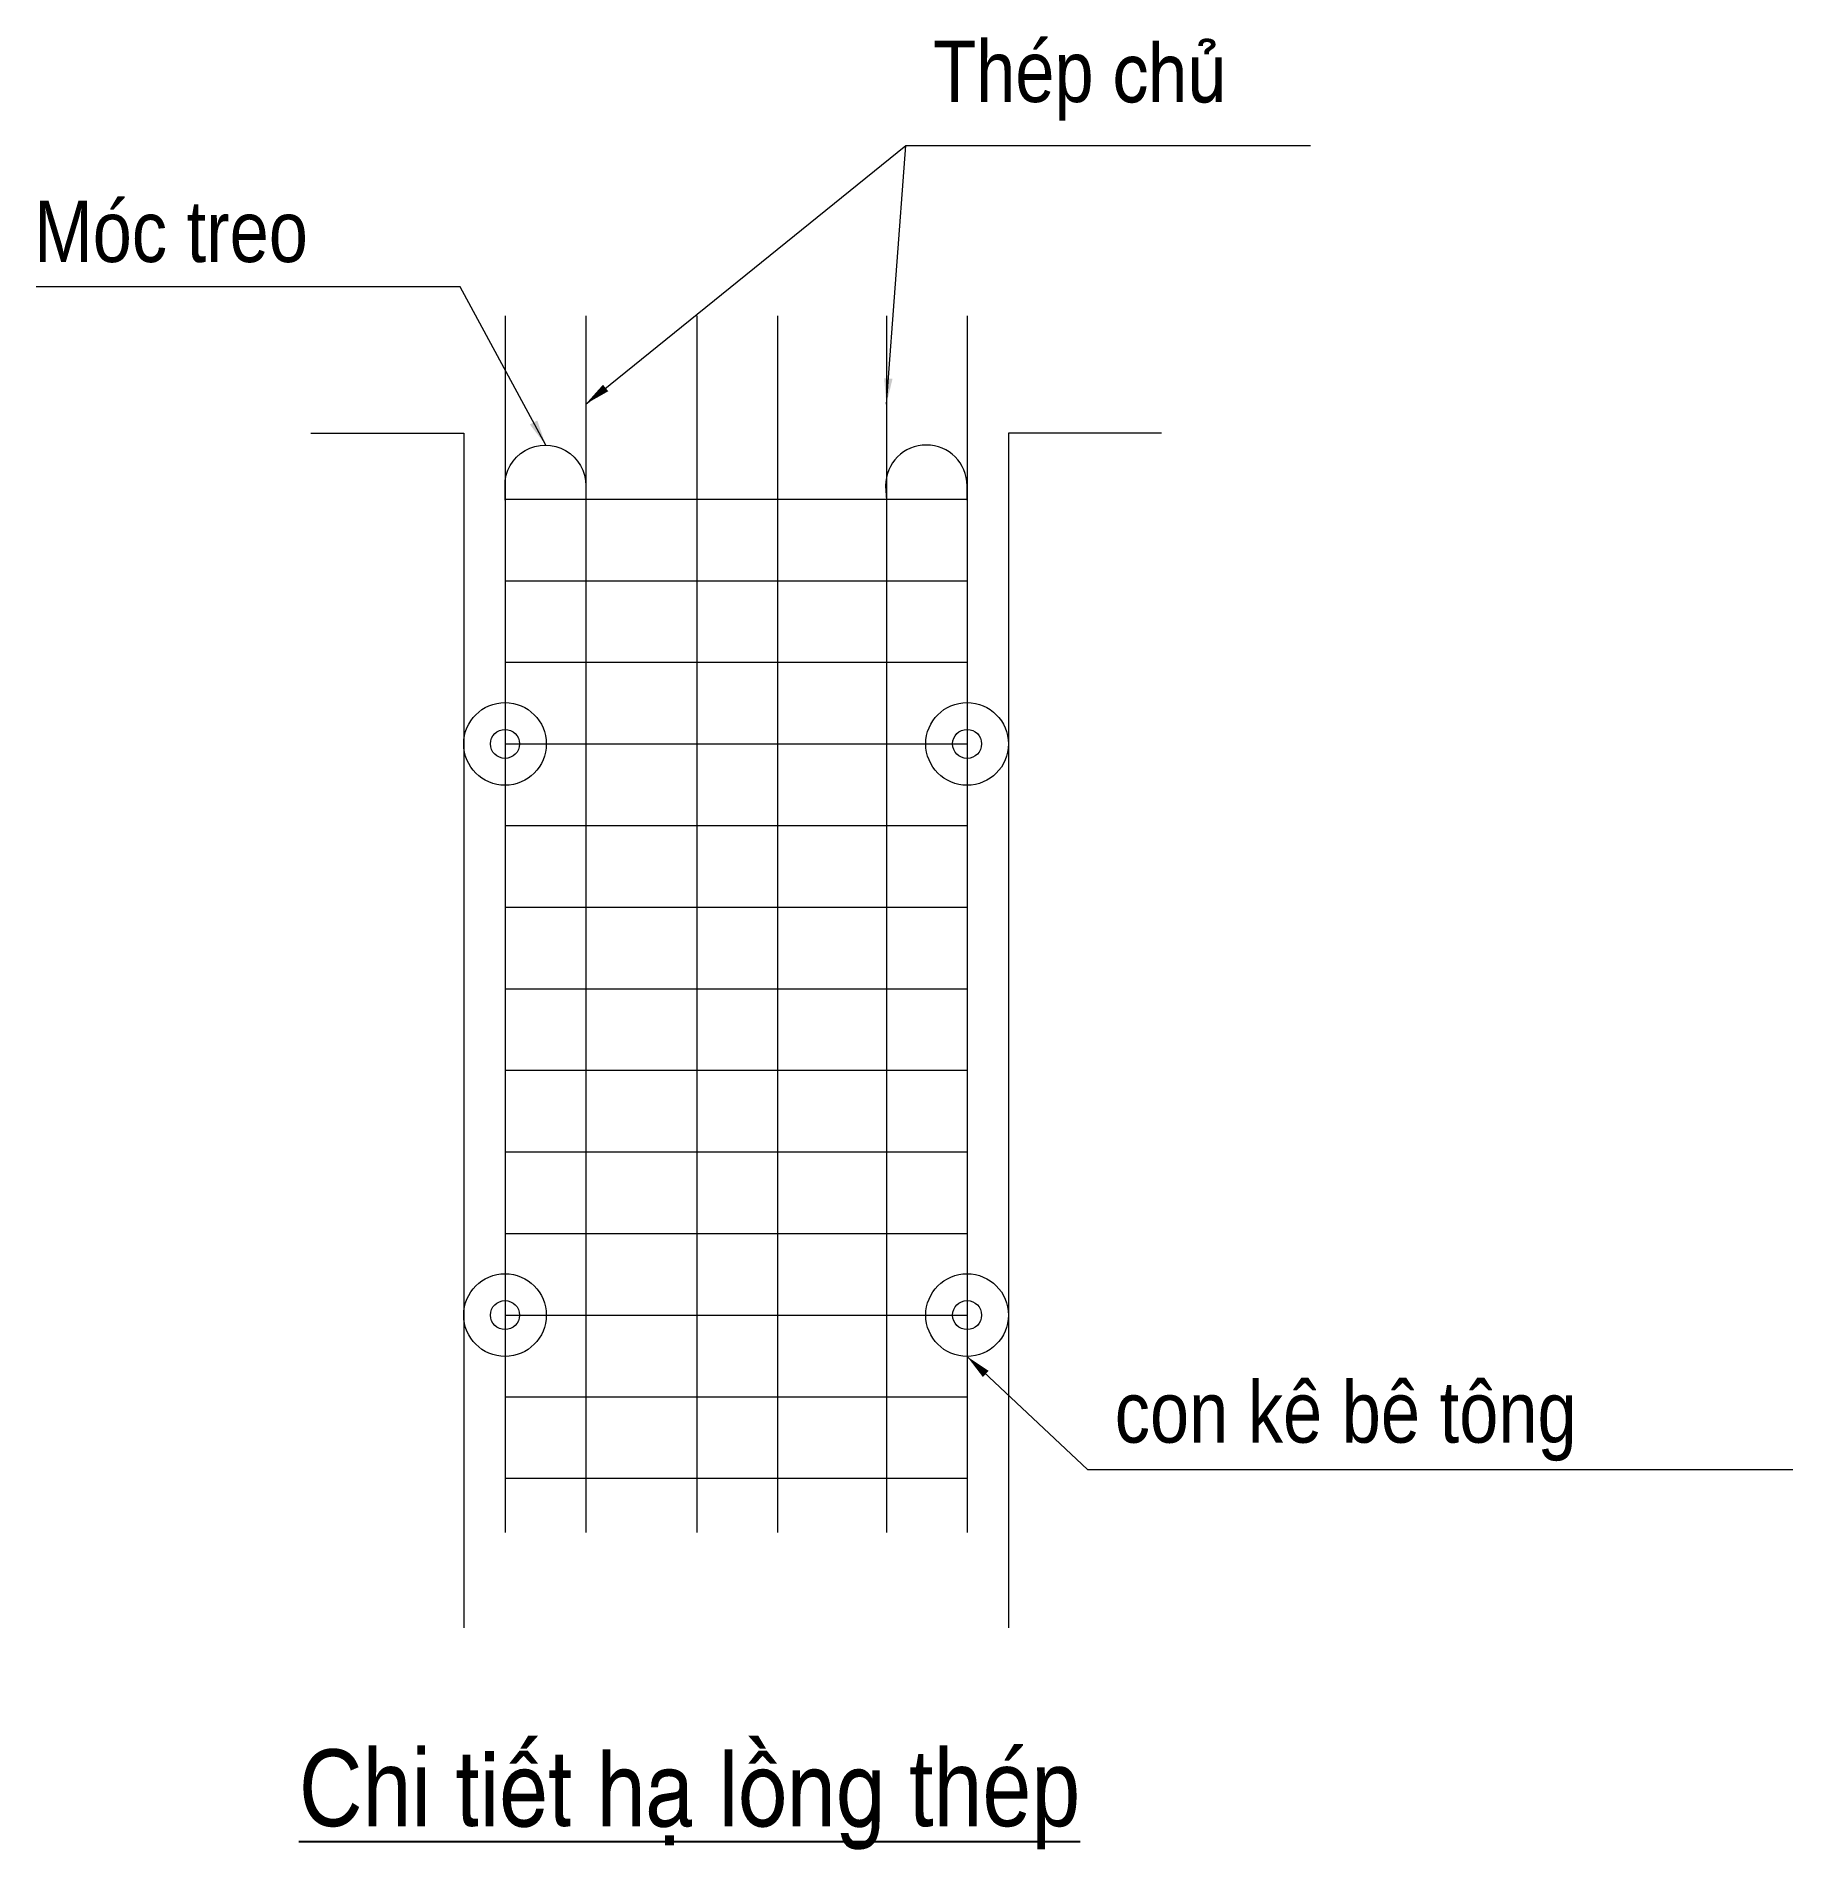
# Model space of a CAD drawing. Header units: millimetres. Extents: x -376071 to 28028791, y -269234 to 29325.
# Drawn here: x 365503 to 372363, y -176360 to -169278 of the extents above; entities that cross this region are included whole.
import ezdxf

# ---------------------------------------------------------------- set-up
doc = ezdxf.new("R2010")
doc.units = ezdxf.units.MM
doc.header["$LTSCALE"] = 100
doc.linetypes.add('CONTINOUS', pattern=[0])
for name, color, linetype, lineweight in [('02. NET BAO', 7, 'CONTINOUS', 13), ('02. Net dam', 7, 'CONTINOUS', 13), ('02. net manh', 8, 'CONTINOUS', 0), ('Chu thich', 8, 'Continuous', 15), ('vista_text', 7, 'Continuous', 18)]:
    doc.layers.add(name, color=color, linetype=linetype, lineweight=lineweight)
doc.layers.add('TEXT-N', color=6, linetype='Continuous')
doc.styles.add('KT-TEXT-ARIAL', font='arial_0.ttf', dxfattribs={"width": 0.8})
doc.styles.add('VnArialNarrowH', font='VnArial-NarrowH.TTF')
doc.dimstyles.new('1-200', dxfattribs={"dimscale": 100, "dimtxt": 3, "dimasz": 1, "dimexe": 1, "dimexo": 1, "dimgap": 1.2, "dimtad": 1, "dimtoh": 1, "dimdec": 0, "dimzin": 0, "dimdsep": 46, "dimtxsty": 'KT-TEXT-ARIAL', "dimblk": 'ARCHTICK', "dimcen": 0.1, "dimdle": 1, "dimclrd": 8, "dimclre": 8, "dimclrt": 7, "dimadec": 0, "dimazin": 0, "dimtfac": 1, "dimtdec": 0, "dimtix": 1, "dimtmove": 2, "dimatfit": 0, "dimfxl": 6, "dimfxlon": 1, "dimtolj": 1, "dimtzin": 0, "dimlwd": -1, "dimarcsym": 0})

msp = doc.modelspace()

# ---------------------------------------------------------------- texts
at = {"layer": 'TEXT-N', "style": 'VnArialNarrowH'}
msp.add_text('%%uChi tiÕt h¹ lång thÐp', height=300, dxfattribs=at).set_placement((366528.6, -176267.6, 0))
at = {"layer": 'vista_text', "style": 'VnArialNarrowH'}
for s, p in [('ThÐp chñ', (369005.5, -169534.4, 0)), ('Mãc treo', (365494, -170159.2, 0)), ('con kª bª t«ng', (369714.8, -174769.8, 0))]:
    msp.add_text(s, height=240, dxfattribs=at).set_placement(p)

# ---------------------------------------------------------------- blocks, each defined once
blk = doc.blocks.new('_ArchTick')
at = {"color": 0, "linetype": 'ByBlock', "const_width": 0.15}
blk.add_lwpolyline([(-0.5, -0.5), (0.5, 0.5)], dxfattribs=at)

# ---------------------------------------------------------------- linework, layer by layer
at = {"layer": '02. NET BAO', "elevation": 0}
for points in [[(366574.5, -170827.4), (367172, -170827.4), (367172, -175493.4)], [(369896.9, -170827.4), (369299.4, -170827.4), (369299.4, -175493.4)]]:
    msp.add_lwpolyline(points, dxfattribs=at)
at = {"layer": '02. Net dam', "color": 1, "linetype": 'Continuous'}
for p, q in [((367333.3, -171085, 0), (369138, -171085, 0)), ((367333.3, -171403.7, 0), (369138, -171403.7, 0)), ((367333.3, -171722.3, 0), (369138, -171722.3, 0)), ((367333.3, -172041, 0), (369138, -172041, 0)), ((367333.3, -172359.7, 0), (369138, -172359.7, 0)), ((367333.3, -172678.4, 0), (369138, -172678.4, 0)), ((367333.3, -172997, 0), (369138, -172997, 0)), ((367333.3, -173315.7, 0), (369138, -173315.7, 0)), ((367333.3, -173634.4, 0), (369138, -173634.4, 0)), ((367333.3, -173953, 0), (369138, -173953, 0)), ((367333.3, -174271.7, 0), (369138, -174271.7, 0)), ((367333.3, -174590.4, 0), (369138, -174590.4, 0)), ((367333.3, -174909, 0), (369138, -174909, 0))]:
    msp.add_line(p, q, dxfattribs=at)
at = {"layer": '02. Net dam', "color": 1, "linetype": 'Continuous', "elevation": 0}
for points in [[(367333.3, -170369.4), (367333.3, -175121.3)], [(367648.4, -170369.4), (367648.4, -175121.3)], [(368082.4, -170369.4), (368082.4, -175121.3)], [(368397.5, -170369.4), (368397.5, -175121.3)], [(368822.9, -170369.4), (368822.9, -175121.3)], [(369138, -170369.4), (369138, -175121.3)]]:
    msp.add_lwpolyline(points, dxfattribs=at)
for points in [[(367333.3, -171089.3), (367333.3, -171032.9, -1.009759), (367648.4, -171032.9), (367648.4, -171089.3)], [(369138, -171089.3), (369138, -171032.9, 1), (368819.8, -171032.9), (368822.9, -171089.3)]]:
    msp.add_lwpolyline(points, format="xyb", dxfattribs=at)
at = {"layer": '02. Net dam', "linetype": 'Continuous'}
for centre in [(367333.3, -172041, 0), (369138, -172041, 0), (367333.3, -174271.7, 0), (369138, -174271.7, 0)]:
    msp.add_circle(centre, 161.4, dxfattribs=at)
at = {"layer": '02. net manh', "linetype": 'Continuous'}
for centre in [(367333.3, -172041, 0), (369138, -172041, 0), (367333.3, -174271.7, 0), (369138, -174271.7, 0)]:
    msp.add_circle(centre, 56.7, dxfattribs=at)

msp.set_redraw_order([(e.dxf.handle, doc.entitydb.next_handle()) for e in msp.query("TEXT MTEXT ATTDEF DIMENSION ARC_DIMENSION")])  # texts and dimensions are drawn at this point

# ---------------------------------------------------------------- leaders
at = {"layer": 'Chu thich'}
for points in [[(367648.4, -170713.9, 0), (368898.9, -169704.3, 0), (370479.7, -169704.3, 0)], [(368822.9, -170713.9, 0), (368898.9, -169704.3, 0), (370479.7, -169704.3, 0)], [(367492.4, -170873.8, 0), (367158.2, -170255.8, 0), (365502.6, -170255.8, 0)], [(369138, -174433.1, 0), (369608.2, -174874.3, 0), (372362.7, -174874.3, 0)]]:
    msp.add_leader(points, dimstyle='1-200', override={"dimfxl": 5.5, "dimfxlon": 1, "dimtfill": 1}, dxfattribs=at)

doc.saveas('drawing.dxf')
